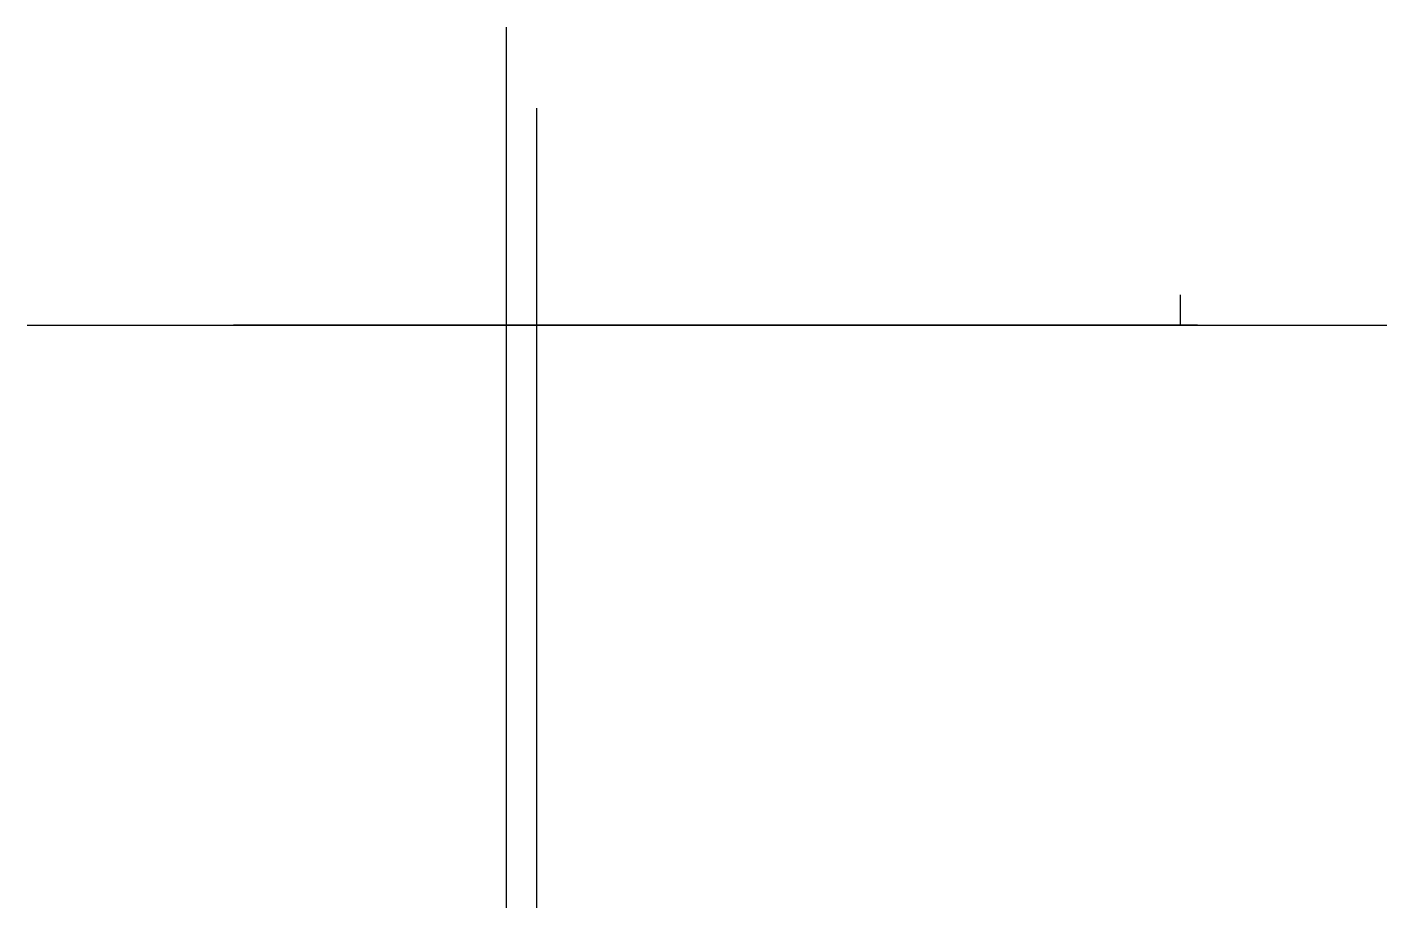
# Model space of a CAD drawing. Header units: millimetres. Extents: x 1 to 1079, y -101 to 356.
# Drawn here: x 908.6 to 1079.4, y 213.8 to 324.4 of the extents above; entities that cross this region are included whole.
import ezdxf

# ---------------------------------------------------------------- set-up
doc = ezdxf.new("R2010")
doc.units = ezdxf.units.MM
doc.header["$LTSCALE"] = 2
doc.header["$MEASUREMENT"] = 0

msp = doc.modelspace()

# ---------------------------------------------------------------- linework, layer by layer
at = {"color": 255, "extrusion": (-1, -1.23032e-14, 1.22465e-16)}
for p, q in [((968.7993, 213.7684, 151.5963), (968.7993, 324.4468, 151.5963)), ((968.7993, 213.7684, 147.7863), (968.7993, 314.6858, 147.7863)), ((972.6093, 216.5624, 151.5963), (972.6093, 314.2634, 151.5963)), ((972.6093, 213.7684, 147.7863), (972.6093, 287.2992, 147.7863))]:
    msp.add_line(p, q, dxfattribs=at)
at = {"color": 255}
for p, q in [((1053.4756, 286.986, 121.2252), (1053.4756, 290.8101, 121.2252)), ((1015.3756, 286.986, 121.2252), (1053.4756, 286.986, 121.2252)), ((1015.3756, 286.986, 151.5963), (1015.3756, 286.986, 121.2252)), ((1015.3756, 286.986, 121.2252), (1053.4756, 286.986, 121.2252)), ((1053.4756, 286.986, 121.2252), (1053.4756, 286.986, 151.5963))]:
    msp.add_line(p, q, dxfattribs=at)
at = {"color": 255, "extrusion": (-1, 1.63736e-32, -2.20344e-17)}
for p, q in [((908.5874, 286.986, 136.0269), (1079.3974, 286.986, 136.027)), ((942.4453, 286.986, 113.4963), (934.5093, 286.986, 113.4963)), ((934.5093, 286.986, 113.4963), (934.5093, 286.986, 151.5963)), ((934.5093, 286.986, 151.5963), (972.6093, 286.986, 151.5963)), ((942.4453, 286.986, 121.2252), (942.4453, 286.986, 45.5232)), ((942.4453, 286.986, 113.4963), (942.4453, 286.986, 121.2252)), ((942.4453, 286.986, 121.2252), (972.6093, 286.986, 121.2252)), ((972.6093, 286.986, 121.2252), (942.4453, 286.986, 121.2252)), ((942.4453, 286.986, 121.2252), (942.4453, 286.986, 113.4963)), ((972.6093, 286.986, 121.2252), (942.4453, 286.986, 121.2252)), ((942.4453, 286.986, 121.2252), (942.4453, 286.986, 113.4963)), ((972.6093, 286.986, 121.2252), (972.6093, 286.986, 151.5963)), ((972.6093, 286.986, 121.2243), (972.6093, 286.986, 121.2252)), ((972.6093, 286.986, 121.2249), (972.6093, 286.986, 121.2252))]:
    msp.add_line(p, q, dxfattribs=at)
at = {"color": 255, "extrusion": (-1, 5.65911e-13, 5.65911e-13)}
for p, q in [((1055.6161, 286.986, 121.2252), (942.4453, 286.986, 121.2252)), ((942.4453, 286.986, 45.5232), (1026.3688, 286.986, 45.5232)), ((993.9924, 286.986, 165.3452), (993.9924, 286.986, 136.027)), ((993.9924, 286.986, 165.3452), (993.9924, 286.986, 159.9575))]:
    msp.add_line(p, q, dxfattribs=at)
at = {"color": 255, "extrusion": (1, 1.63736e-32, -2.20344e-17)}
for p, q in [((1045.5396, 286.986, 121.2252), (1015.3756, 286.986, 121.2252)), ((1015.3756, 286.986, 121.2252), (1015.3756, 286.986, 151.5963)), ((1053.4756, 286.986, 151.5963), (1015.3756, 286.986, 151.5963)), ((1015.3756, 286.986, 121.2252), (1045.5396, 286.986, 121.2252)), ((1015.3756, 286.986, 113.4963), (1015.3756, 286.986, 113.4946)), ((1015.3756, 286.986, 121.2252), (1045.5396, 286.986, 121.2252)), ((1015.3756, 286.986, 121.2249), (1015.3756, 286.986, 121.2252))]:
    msp.add_line(p, q, dxfattribs=at)

doc.saveas('drawing.dxf')
